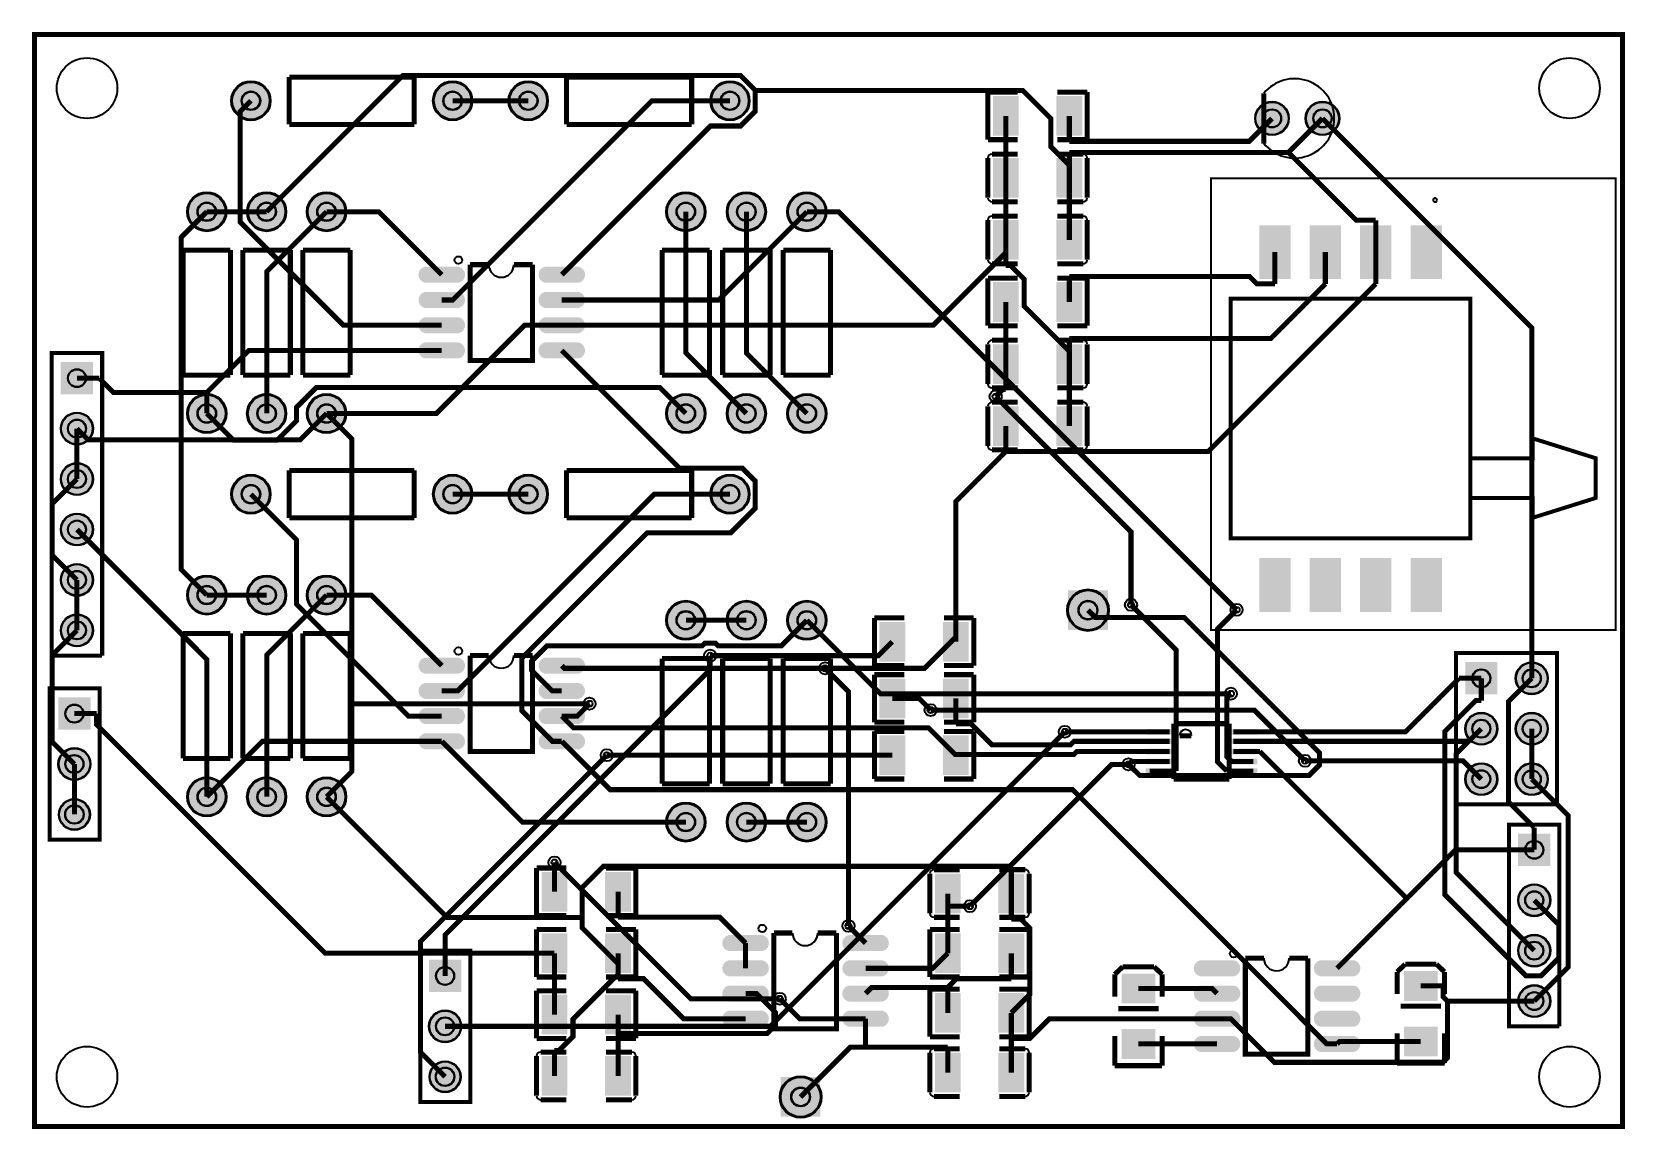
# Model space of a CAD drawing. Extents: x 271 to 3430, y 546 to 2722.
import ezdxf

# ---------------------------------------------------------------- set-up
doc = ezdxf.new("R2010")
doc.units = 9
for name, color, linetype, true_color in [('BoardOutLine', 7, 'Continuous', 0xff00ff), ('BottomLayer', 7, 'Continuous', 0x0000ff), ('Document', 7, 'Continuous', 0xffffff), ('Hole', 7, 'Continuous', 0x222222), ('Multi-Layer', 7, 'Continuous', 0xc0c0c0), ('TopLayer', 7, 'Continuous', 0xff0000), ('TopPasteMaskLayer', 7, 'Continuous', 0x808080), ('TopSilkLayer', 7, 'Continuous', 0xffcc00), ('TopSolderMaskLayer', 7, 'Continuous', 0x800080)]:
    doc.layers.add(name, color=color, linetype=linetype, true_color=true_color)

msp = doc.modelspace()

# ---------------------------------------------------------------- hatches: boundary and pattern name
at = {"layer": 'Multi-Layer'}
for points in [[(668, 2585, 1), (742, 2585, 1)], [(1068, 2585, 1), (1142, 2585, 1)], [(1218, 2585, 1), (1292, 2585, 1)], [(1618, 2585, 1), (1692, 2585, 1)], [(2697.5, 2550, 1), (2762.5, 2550, 1)], [(2797.5, 2550, 1), (2862.5, 2550, 1)], [(580.5, 2365, 1), (654.5, 2365, 1)], [(699.2, 2365, 1), (773.2, 2365, 1)], [(818, 2365, 1), (892, 2365, 1)], [(1530.5, 2365, 1), (1604.5, 2365, 1)], [(1650.5, 2365, 1), (1724.5, 2365, 1)], [(1770.5, 2365, 1), (1844.5, 2365, 1)], [(391, 2066), (391, 2004), (329, 2004), (329, 2066)], [(580.5, 1965, 1), (654.5, 1965, 1)], [(699.2, 1965, 1), (773.2, 1965, 1)], [(818, 1965, 1), (892, 1965, 1)], [(1530.5, 1965, 1), (1604.5, 1965, 1)], [(1650.5, 1965, 1), (1724.5, 1965, 1)], [(1770.5, 1965, 1), (1844.5, 1965, 1)], [(329, 1935, 1), (391, 1935, 1)], [(329, 1835, 1), (391, 1835, 1)], [(668, 1805, 1), (742, 1805, 1)], [(1068, 1805, 1), (1142, 1805, 1)], [(1218, 1805, 1), (1292, 1805, 1)], [(1618, 1805, 1), (1692, 1805, 1)], [(329, 1735, 1), (391, 1735, 1)], [(329, 1635, 1), (391, 1635, 1)], [(580.5, 1605, 1), (654.5, 1605, 1)], [(699.2, 1605, 1), (773.2, 1605, 1)], [(818, 1605, 1), (892, 1605, 1)], [(2325.6, 1575, 1), (2404.4, 1575, 1)], [(1530.5, 1555, 1), (1604.5, 1555, 1)], [(1650.5, 1555, 1), (1724.5, 1555, 1)], [(1770.5, 1555, 1), (1844.5, 1555, 1)], [(329, 1535, 1), (391, 1535, 1)], [(3176, 1471), (3176, 1409), (3114, 1409), (3114, 1471)], [(3214, 1440, 1), (3276, 1440, 1)], [(386, 1339), (324, 1339), (324, 1401), (386, 1401)], [(3114, 1340, 1), (3176, 1340, 1)], [(3214, 1340, 1), (3276, 1340, 1)], [(324, 1270, 1), (386, 1270, 1)], [(3114, 1240, 1), (3176, 1240, 1)], [(3214, 1240, 1), (3276, 1240, 1)], [(580.5, 1205, 1), (654.5, 1205, 1)], [(699.2, 1205, 1), (773.2, 1205, 1)], [(818, 1205, 1), (892, 1205, 1)], [(325, 1170, 1), (385, 1170, 1)], [(1530.5, 1155, 1), (1604.5, 1155, 1)], [(1650.5, 1155, 1), (1724.5, 1155, 1)], [(1770.5, 1155, 1), (1844.5, 1155, 1)], [(3281, 1131), (3281, 1069), (3219, 1069), (3219, 1131)], [(3219, 1000, 1), (3281, 1000, 1)], [(3219, 900, 1), (3281, 900, 1)], [(1121, 819), (1059, 819), (1059, 881), (1121, 881)], [(3219, 800, 1), (3281, 800, 1)], [(1059, 750, 1), (1121, 750, 1)], [(1060, 650, 1), (1120, 650, 1)], [(1755.6, 610, 1), (1834.4, 610, 1)]]:
    msp.add_hatch(color=256, dxfattribs=at).paths.add_polyline_path(points)
at = {"layer": 'TopLayer'}
for points in [[(2178.4, 2592.4), (2225.6, 2592.4), (2225.6, 2517.6), (2178.4, 2517.6)], [(2304.4, 2592.4), (2351.6, 2592.4), (2351.6, 2517.6), (2304.4, 2517.6)], [(2178.4, 2469.4), (2225.6, 2469.4), (2225.6, 2394.6), (2178.4, 2394.6)], [(2304.4, 2469.4), (2351.6, 2469.4), (2351.6, 2394.6), (2304.4, 2394.6)], [(2178.4, 2346.4), (2225.6, 2346.4), (2225.6, 2271.6), (2178.4, 2271.6)], [(2304.4, 2346.4), (2351.6, 2346.4), (2351.6, 2271.6), (2304.4, 2271.6)], [(2765.6, 2334.9), (2765.6, 2234.9), (2705.8, 2234.9), (2705.8, 2334.9)], [(2865.6, 2334.9), (2865.6, 2234.9), (2805.8, 2234.9), (2805.8, 2334.9)], [(2965.6, 2334.9), (2965.6, 2234.9), (2905.8, 2234.9), (2905.8, 2334.9)], [(3065.6, 2334.9), (3065.6, 2234.9), (3005.8, 2234.9), (3005.8, 2334.9)], [(1054, 2226.2, -0.785398), (1054, 2253.8), (1113, 2253.8, -0.785398), (1113, 2226.2)], [(1292, 2226.2, -0.785398), (1292, 2253.8), (1351, 2253.8, -0.785398), (1351, 2226.2)], [(2178.4, 2223.4), (2225.6, 2223.4), (2225.6, 2148.6), (2178.4, 2148.6)], [(2304.4, 2223.4), (2351.6, 2223.4), (2351.6, 2148.6), (2304.4, 2148.6)], [(1054, 2176.2, -0.785398), (1054, 2203.8), (1113, 2203.8, -0.785398), (1113, 2176.2)], [(1292, 2176.2, -0.785398), (1292, 2203.8), (1351, 2203.8, -0.785398), (1351, 2176.2)], [(1054, 2126.2, -0.785398), (1054, 2153.8), (1113, 2153.8, -0.785398), (1113, 2126.2)], [(1292, 2126.2, -0.785398), (1292, 2153.8), (1351, 2153.8, -0.785398), (1351, 2126.2)], [(1054, 2076.2, -0.785398), (1054, 2103.8), (1113, 2103.8, -0.785398), (1113, 2076.2)], [(1292, 2076.2, -0.785398), (1292, 2103.8), (1351, 2103.8, -0.785398), (1351, 2076.2)], [(2225.6, 2025.6), (2178.4, 2025.6), (2178.4, 2100.4), (2225.6, 2100.4)], [(2351.6, 2025.6), (2304.4, 2025.6), (2304.4, 2100.4), (2351.6, 2100.4)], [(2225.6, 1902.6), (2178.4, 1902.6), (2178.4, 1977.4), (2225.6, 1977.4)], [(2351.6, 1902.6), (2304.4, 1902.6), (2304.4, 1977.4), (2351.6, 1977.4)], [(2765.6, 1675.1), (2765.6, 1575.1), (2705.8, 1575.1), (2705.8, 1675.1)], [(2865.6, 1675.1), (2865.6, 1575.1), (2805.8, 1575.1), (2805.8, 1675.1)], [(2965.6, 1675.1), (2965.6, 1575.1), (2905.8, 1575.1), (2905.8, 1675.1)], [(3065.6, 1675.1), (3065.6, 1575.1), (3005.8, 1575.1), (3005.8, 1675.1)], [(1953.4, 1549.9), (2000.6, 1549.9), (2000.6, 1475.1), (1953.4, 1475.1)], [(2079.4, 1549.9), (2126.6, 1549.9), (2126.6, 1475.1), (2079.4, 1475.1)], [(1054, 1451.2, -0.785398), (1054, 1478.8), (1113, 1478.8, -0.785398), (1113, 1451.2)], [(1292, 1451.2, -0.785398), (1292, 1478.8), (1351, 1478.8, -0.785398), (1351, 1451.2)], [(1054, 1401.2, -0.785398), (1054, 1428.8), (1113, 1428.8, -0.785398), (1113, 1401.2)], [(1292, 1401.2, -0.785398), (1292, 1428.8), (1351, 1428.8, -0.785398), (1351, 1401.2)], [(1953.4, 1437.4), (2000.6, 1437.4), (2000.6, 1362.6), (1953.4, 1362.6)], [(2079.4, 1437.4), (2126.6, 1437.4), (2126.6, 1362.6), (2079.4, 1362.6)], [(1054, 1351.2, -0.785398), (1054, 1378.8), (1113, 1378.8, -0.785398), (1113, 1351.2)], [(1292, 1351.2, -0.785398), (1292, 1378.8), (1351, 1378.8, -0.785398), (1351, 1351.2)], [(1054, 1301.2, -0.785398), (1054, 1328.8), (1113, 1328.8, -0.785398), (1113, 1301.2)], [(1292, 1301.2, -0.785398), (1292, 1328.8), (1351, 1328.8, -0.785398), (1351, 1301.2)], [(2526.7, 1339), (2526.7, 1329), (2487.3, 1329), (2487.3, 1339)], [(2653.3, 1329), (2653.3, 1339), (2692.7, 1339), (2692.7, 1329)], [(2000.6, 1250.1), (1953.4, 1250.1), (1953.4, 1324.9), (2000.6, 1324.9)], [(2126.6, 1250.1), (2079.4, 1250.1), (2079.4, 1324.9), (2126.6, 1324.9)], [(2526.7, 1320), (2526.7, 1310), (2487.3, 1310), (2487.3, 1320)], [(2526.7, 1300), (2526.7, 1290), (2487.3, 1290), (2487.3, 1300)], [(2653.3, 1310), (2653.3, 1320), (2692.7, 1320), (2692.7, 1310)], [(2653.3, 1290), (2653.3, 1300), (2692.7, 1300), (2692.7, 1290)], [(2526.7, 1280), (2526.7, 1270), (2487.3, 1270), (2487.3, 1280)], [(2653.3, 1270), (2653.3, 1280), (2692.7, 1280), (2692.7, 1270)], [(2526.7, 1261), (2526.7, 1251), (2487.3, 1251), (2487.3, 1261)], [(2653.3, 1251), (2653.3, 1261), (2692.7, 1261), (2692.7, 1251)], [(1330.6, 979.3), (1283.4, 979.3), (1283.4, 1054.1), (1330.6, 1054.1)], [(1456.6, 979.3), (1409.4, 979.3), (1409.4, 1054.1), (1456.6, 1054.1)], [(2110.6, 975.9), (2063.4, 975.9), (2063.4, 1050.7), (2110.6, 1050.7)], [(2236.6, 975.9), (2189.4, 975.9), (2189.4, 1050.7), (2236.6, 1050.7)], [(1330.6, 857.6), (1283.4, 857.6), (1283.4, 932.4), (1330.6, 932.4)], [(1456.6, 857.6), (1409.4, 857.6), (1409.4, 932.4), (1456.6, 932.4)], [(1656.5, 901.2, -0.785398), (1656.5, 928.8), (1715.5, 928.8, -0.785398), (1715.5, 901.2)], [(1894.5, 901.2, -0.785398), (1894.5, 928.8), (1953.5, 928.8, -0.785398), (1953.5, 901.2)], [(2063.4, 932.4), (2110.6, 932.4), (2110.6, 857.6), (2063.4, 857.6)], [(2189.4, 932.4), (2236.6, 932.4), (2236.6, 857.6), (2189.4, 857.6)], [(1656.5, 851.2, -0.785398), (1656.5, 878.8), (1715.5, 878.8, -0.785398), (1715.5, 851.2)], [(1894.5, 851.2, -0.785398), (1894.5, 878.8), (1953.5, 878.8, -0.785398), (1953.5, 851.2)], [(2591.5, 851.2, -0.785398), (2591.5, 878.8), (2650.5, 878.8, -0.785398), (2650.5, 851.2)], [(2829.5, 851.2, -0.785398), (2829.5, 878.8), (2888.5, 878.8, -0.785398), (2888.5, 851.2)], [(3056.5, 802.4), (2993.5, 802.4), (2993.5, 857.6), (3056.5, 857.6)], [(1656.5, 801.2, -0.785398), (1656.5, 828.8), (1715.5, 828.8, -0.785398), (1715.5, 801.2)], [(1894.5, 801.2, -0.785398), (1894.5, 828.8), (1953.5, 828.8, -0.785398), (1953.5, 801.2)], [(2496.5, 797.4), (2433.5, 797.4), (2433.5, 852.6), (2496.5, 852.6)], [(2591.5, 801.2, -0.785398), (2591.5, 828.8), (2650.5, 828.8, -0.785398), (2650.5, 801.2)], [(2829.5, 801.2, -0.785398), (2829.5, 828.8), (2888.5, 828.8, -0.785398), (2888.5, 801.2)], [(1283.4, 810.7), (1330.6, 810.7), (1330.6, 735.9), (1283.4, 735.9)], [(1409.4, 810.7), (1456.6, 810.7), (1456.6, 735.9), (1409.4, 735.9)], [(2110.6, 739.3), (2063.4, 739.3), (2063.4, 814.1), (2110.6, 814.1)], [(2236.6, 739.3), (2189.4, 739.3), (2189.4, 814.1), (2236.6, 814.1)], [(1656.5, 751.2, -0.785398), (1656.5, 778.8), (1715.5, 778.8, -0.785398), (1715.5, 751.2)], [(1894.5, 751.2, -0.785398), (1894.5, 778.8), (1953.5, 778.8, -0.785398), (1953.5, 751.2)], [(2591.5, 751.2, -0.785398), (2591.5, 778.8), (2650.5, 778.8, -0.785398), (2650.5, 751.2)], [(2829.5, 751.2, -0.785398), (2829.5, 778.8), (2888.5, 778.8, -0.785398), (2888.5, 751.2)], [(2496.5, 687.4), (2433.5, 687.4), (2433.5, 742.6), (2496.5, 742.6)], [(2591.5, 701.2, -0.785398), (2591.5, 728.8), (2650.5, 728.8, -0.785398), (2650.5, 701.2)], [(2829.5, 701.2, -0.785398), (2829.5, 728.8), (2888.5, 728.8, -0.785398), (2888.5, 701.2)], [(3056.5, 692.4), (2993.5, 692.4), (2993.5, 747.6), (3056.5, 747.6)], [(2110.6, 620.9), (2063.4, 620.9), (2063.4, 695.7), (2110.6, 695.7)], [(2236.6, 620.9), (2189.4, 620.9), (2189.4, 695.7), (2236.6, 695.7)], [(1283.4, 689.1), (1330.6, 689.1), (1330.6, 614.3), (1283.4, 614.3)], [(1409.4, 689.1), (1456.6, 689.1), (1456.6, 614.3), (1409.4, 614.3)]]:
    msp.add_hatch(color=256, dxfattribs=at).paths.add_polyline_path(points)
at = {"layer": 'TopPasteMaskLayer'}
for points in [[(668, 2585, 1), (742, 2585, 1)], [(1068, 2585, 1), (1142, 2585, 1)], [(1218, 2585, 1), (1292, 2585, 1)], [(1618, 2585, 1), (1692, 2585, 1)], [(2178.4, 2592.4), (2225.6, 2592.4), (2225.6, 2517.6), (2178.4, 2517.6)], [(2304.4, 2592.4), (2351.6, 2592.4), (2351.6, 2517.6), (2304.4, 2517.6)], [(2697.5, 2550, 1), (2762.5, 2550, 1)], [(2797.5, 2550, 1), (2862.5, 2550, 1)], [(2178.4, 2469.4), (2225.6, 2469.4), (2225.6, 2394.6), (2178.4, 2394.6)], [(2304.4, 2469.4), (2351.6, 2469.4), (2351.6, 2394.6), (2304.4, 2394.6)], [(580.5, 2365, 1), (654.5, 2365, 1)], [(699.2, 2365, 1), (773.2, 2365, 1)], [(818, 2365, 1), (892, 2365, 1)], [(1530.5, 2365, 1), (1604.5, 2365, 1)], [(1650.5, 2365, 1), (1724.5, 2365, 1)], [(1770.5, 2365, 1), (1844.5, 2365, 1)], [(2178.4, 2346.4), (2225.6, 2346.4), (2225.6, 2271.6), (2178.4, 2271.6)], [(2304.4, 2346.4), (2351.6, 2346.4), (2351.6, 2271.6), (2304.4, 2271.6)], [(2765.6, 2334.9), (2765.6, 2234.9), (2705.8, 2234.9), (2705.8, 2334.9)], [(2865.6, 2334.9), (2865.6, 2234.9), (2805.8, 2234.9), (2805.8, 2334.9)], [(2965.6, 2334.9), (2965.6, 2234.9), (2905.8, 2234.9), (2905.8, 2334.9)], [(3065.6, 2334.9), (3065.6, 2234.9), (3005.8, 2234.9), (3005.8, 2334.9)], [(1054, 2226.2, -0.785398), (1054, 2253.8), (1113, 2253.8, -0.785398), (1113, 2226.2)], [(1292, 2226.2, -0.785398), (1292, 2253.8), (1351, 2253.8, -0.785398), (1351, 2226.2)], [(2178.4, 2223.4), (2225.6, 2223.4), (2225.6, 2148.6), (2178.4, 2148.6)], [(2304.4, 2223.4), (2351.6, 2223.4), (2351.6, 2148.6), (2304.4, 2148.6)], [(1054, 2176.2, -0.785398), (1054, 2203.8), (1113, 2203.8, -0.785398), (1113, 2176.2)], [(1292, 2176.2, -0.785398), (1292, 2203.8), (1351, 2203.8, -0.785398), (1351, 2176.2)], [(1054, 2126.2, -0.785398), (1054, 2153.8), (1113, 2153.8, -0.785398), (1113, 2126.2)], [(1292, 2126.2, -0.785398), (1292, 2153.8), (1351, 2153.8, -0.785398), (1351, 2126.2)], [(1054, 2076.2, -0.785398), (1054, 2103.8), (1113, 2103.8, -0.785398), (1113, 2076.2)], [(1292, 2076.2, -0.785398), (1292, 2103.8), (1351, 2103.8, -0.785398), (1351, 2076.2)], [(2225.6, 2025.6), (2178.4, 2025.6), (2178.4, 2100.4), (2225.6, 2100.4)], [(2351.6, 2025.6), (2304.4, 2025.6), (2304.4, 2100.4), (2351.6, 2100.4)], [(391, 2066), (391, 2004), (329, 2004), (329, 2066)], [(580.5, 1965, 1), (654.5, 1965, 1)], [(699.2, 1965, 1), (773.2, 1965, 1)], [(818, 1965, 1), (892, 1965, 1)], [(1530.5, 1965, 1), (1604.5, 1965, 1)], [(1650.5, 1965, 1), (1724.5, 1965, 1)], [(1770.5, 1965, 1), (1844.5, 1965, 1)], [(329, 1935, 1), (391, 1935, 1)], [(2225.6, 1902.6), (2178.4, 1902.6), (2178.4, 1977.4), (2225.6, 1977.4)], [(2351.6, 1902.6), (2304.4, 1902.6), (2304.4, 1977.4), (2351.6, 1977.4)], [(329, 1835, 1), (391, 1835, 1)], [(668, 1805, 1), (742, 1805, 1)], [(1068, 1805, 1), (1142, 1805, 1)], [(1218, 1805, 1), (1292, 1805, 1)], [(1618, 1805, 1), (1692, 1805, 1)], [(329, 1735, 1), (391, 1735, 1)], [(2765.6, 1675.1), (2765.6, 1575.1), (2705.8, 1575.1), (2705.8, 1675.1)], [(2865.6, 1675.1), (2865.6, 1575.1), (2805.8, 1575.1), (2805.8, 1675.1)], [(2965.6, 1675.1), (2965.6, 1575.1), (2905.8, 1575.1), (2905.8, 1675.1)], [(3065.6, 1675.1), (3065.6, 1575.1), (3005.8, 1575.1), (3005.8, 1675.1)], [(329, 1635, 1), (391, 1635, 1)], [(580.5, 1605, 1), (654.5, 1605, 1)], [(699.2, 1605, 1), (773.2, 1605, 1)], [(818, 1605, 1), (892, 1605, 1)], [(2325.6, 1575, 1), (2404.4, 1575, 1)], [(1530.5, 1555, 1), (1604.5, 1555, 1)], [(1650.5, 1555, 1), (1724.5, 1555, 1)], [(1770.5, 1555, 1), (1844.5, 1555, 1)], [(329, 1535, 1), (391, 1535, 1)], [(1953.4, 1549.9), (2000.6, 1549.9), (2000.6, 1475.1), (1953.4, 1475.1)], [(2079.4, 1549.9), (2126.6, 1549.9), (2126.6, 1475.1), (2079.4, 1475.1)], [(1054, 1451.2, -0.785398), (1054, 1478.8), (1113, 1478.8, -0.785398), (1113, 1451.2)], [(1292, 1451.2, -0.785398), (1292, 1478.8), (1351, 1478.8, -0.785398), (1351, 1451.2)], [(3176, 1471), (3176, 1409), (3114, 1409), (3114, 1471)], [(3214, 1440, 1), (3276, 1440, 1)], [(1054, 1401.2, -0.785398), (1054, 1428.8), (1113, 1428.8, -0.785398), (1113, 1401.2)], [(1292, 1401.2, -0.785398), (1292, 1428.8), (1351, 1428.8, -0.785398), (1351, 1401.2)], [(1953.4, 1437.4), (2000.6, 1437.4), (2000.6, 1362.6), (1953.4, 1362.6)], [(2079.4, 1437.4), (2126.6, 1437.4), (2126.6, 1362.6), (2079.4, 1362.6)], [(386, 1339), (324, 1339), (324, 1401), (386, 1401)], [(1054, 1351.2, -0.785398), (1054, 1378.8), (1113, 1378.8, -0.785398), (1113, 1351.2)], [(1292, 1351.2, -0.785398), (1292, 1378.8), (1351, 1378.8, -0.785398), (1351, 1351.2)], [(3114, 1340, 1), (3176, 1340, 1)], [(3214, 1340, 1), (3276, 1340, 1)], [(1054, 1301.2, -0.785398), (1054, 1328.8), (1113, 1328.8, -0.785398), (1113, 1301.2)], [(1292, 1301.2, -0.785398), (1292, 1328.8), (1351, 1328.8, -0.785398), (1351, 1301.2)], [(2526.7, 1339), (2526.7, 1329), (2487.3, 1329), (2487.3, 1339)], [(2653.3, 1329), (2653.3, 1339), (2692.7, 1339), (2692.7, 1329)], [(324, 1270, 1), (386, 1270, 1)], [(2000.6, 1250.1), (1953.4, 1250.1), (1953.4, 1324.9), (2000.6, 1324.9)], [(2126.6, 1250.1), (2079.4, 1250.1), (2079.4, 1324.9), (2126.6, 1324.9)], [(2526.7, 1320), (2526.7, 1310), (2487.3, 1310), (2487.3, 1320)], [(2526.7, 1300), (2526.7, 1290), (2487.3, 1290), (2487.3, 1300)], [(2653.3, 1310), (2653.3, 1320), (2692.7, 1320), (2692.7, 1310)], [(2653.3, 1290), (2653.3, 1300), (2692.7, 1300), (2692.7, 1290)], [(2526.7, 1280), (2526.7, 1270), (2487.3, 1270), (2487.3, 1280)], [(2653.3, 1270), (2653.3, 1280), (2692.7, 1280), (2692.7, 1270)], [(3114, 1240, 1), (3176, 1240, 1)], [(3214, 1240, 1), (3276, 1240, 1)], [(580.5, 1205, 1), (654.5, 1205, 1)], [(699.2, 1205, 1), (773.2, 1205, 1)], [(818, 1205, 1), (892, 1205, 1)], [(2526.7, 1261), (2526.7, 1251), (2487.3, 1251), (2487.3, 1261)], [(2653.3, 1251), (2653.3, 1261), (2692.7, 1261), (2692.7, 1251)], [(325, 1170, 1), (385, 1170, 1)], [(1530.5, 1155, 1), (1604.5, 1155, 1)], [(1650.5, 1155, 1), (1724.5, 1155, 1)], [(1770.5, 1155, 1), (1844.5, 1155, 1)], [(3281, 1131), (3281, 1069), (3219, 1069), (3219, 1131)], [(1330.6, 979.3), (1283.4, 979.3), (1283.4, 1054.1), (1330.6, 1054.1)], [(1456.6, 979.3), (1409.4, 979.3), (1409.4, 1054.1), (1456.6, 1054.1)], [(2110.6, 975.9), (2063.4, 975.9), (2063.4, 1050.7), (2110.6, 1050.7)], [(2236.6, 975.9), (2189.4, 975.9), (2189.4, 1050.7), (2236.6, 1050.7)], [(3219, 1000, 1), (3281, 1000, 1)], [(1330.6, 857.6), (1283.4, 857.6), (1283.4, 932.4), (1330.6, 932.4)], [(1456.6, 857.6), (1409.4, 857.6), (1409.4, 932.4), (1456.6, 932.4)], [(1656.5, 901.2, -0.785398), (1656.5, 928.8), (1715.5, 928.8, -0.785398), (1715.5, 901.2)], [(1894.5, 901.2, -0.785398), (1894.5, 928.8), (1953.5, 928.8, -0.785398), (1953.5, 901.2)], [(2063.4, 932.4), (2110.6, 932.4), (2110.6, 857.6), (2063.4, 857.6)], [(2189.4, 932.4), (2236.6, 932.4), (2236.6, 857.6), (2189.4, 857.6)], [(3219, 900, 1), (3281, 900, 1)], [(1121, 819), (1059, 819), (1059, 881), (1121, 881)], [(1656.5, 851.2, -0.785398), (1656.5, 878.8), (1715.5, 878.8, -0.785398), (1715.5, 851.2)], [(1894.5, 851.2, -0.785398), (1894.5, 878.8), (1953.5, 878.8, -0.785398), (1953.5, 851.2)], [(2591.5, 851.2, -0.785398), (2591.5, 878.8), (2650.5, 878.8, -0.785398), (2650.5, 851.2)], [(2829.5, 851.2, -0.785398), (2829.5, 878.8), (2888.5, 878.8, -0.785398), (2888.5, 851.2)], [(3056.5, 802.4), (2993.5, 802.4), (2993.5, 857.6), (3056.5, 857.6)], [(1656.5, 801.2, -0.785398), (1656.5, 828.8), (1715.5, 828.8, -0.785398), (1715.5, 801.2)], [(1894.5, 801.2, -0.785398), (1894.5, 828.8), (1953.5, 828.8, -0.785398), (1953.5, 801.2)], [(2496.5, 797.4), (2433.5, 797.4), (2433.5, 852.6), (2496.5, 852.6)], [(2591.5, 801.2, -0.785398), (2591.5, 828.8), (2650.5, 828.8, -0.785398), (2650.5, 801.2)], [(2829.5, 801.2, -0.785398), (2829.5, 828.8), (2888.5, 828.8, -0.785398), (2888.5, 801.2)], [(3219, 800, 1), (3281, 800, 1)], [(1283.4, 810.7), (1330.6, 810.7), (1330.6, 735.9), (1283.4, 735.9)], [(1409.4, 810.7), (1456.6, 810.7), (1456.6, 735.9), (1409.4, 735.9)], [(2110.6, 739.3), (2063.4, 739.3), (2063.4, 814.1), (2110.6, 814.1)], [(2236.6, 739.3), (2189.4, 739.3), (2189.4, 814.1), (2236.6, 814.1)], [(1059, 750, 1), (1121, 750, 1)], [(1656.5, 751.2, -0.785398), (1656.5, 778.8), (1715.5, 778.8, -0.785398), (1715.5, 751.2)], [(1894.5, 751.2, -0.785398), (1894.5, 778.8), (1953.5, 778.8, -0.785398), (1953.5, 751.2)], [(2591.5, 751.2, -0.785398), (2591.5, 778.8), (2650.5, 778.8, -0.785398), (2650.5, 751.2)], [(2829.5, 751.2, -0.785398), (2829.5, 778.8), (2888.5, 778.8, -0.785398), (2888.5, 751.2)], [(2496.5, 687.4), (2433.5, 687.4), (2433.5, 742.6), (2496.5, 742.6)], [(2591.5, 701.2, -0.785398), (2591.5, 728.8), (2650.5, 728.8, -0.785398), (2650.5, 701.2)], [(2829.5, 701.2, -0.785398), (2829.5, 728.8), (2888.5, 728.8, -0.785398), (2888.5, 701.2)], [(3056.5, 692.4), (2993.5, 692.4), (2993.5, 747.6), (3056.5, 747.6)], [(2110.6, 620.9), (2063.4, 620.9), (2063.4, 695.7), (2110.6, 695.7)], [(2236.6, 620.9), (2189.4, 620.9), (2189.4, 695.7), (2236.6, 695.7)], [(1060, 650, 1), (1120, 650, 1)], [(1283.4, 689.1), (1330.6, 689.1), (1330.6, 614.3), (1283.4, 614.3)], [(1409.4, 689.1), (1456.6, 689.1), (1456.6, 614.3), (1409.4, 614.3)], [(1755.6, 610, 1), (1834.4, 610, 1)]]:
    msp.add_hatch(color=256, dxfattribs=at).paths.add_polyline_path(points)
at = {"layer": 'TopSilkLayer'}
for points in [[(2325.6, 1614.4), (2404.4, 1614.4), (2404.4, 1535.6), (2325.6, 1535.6)], [(1755.6, 649.4), (1834.4, 649.4), (1834.4, 570.6), (1755.6, 570.6)]]:
    msp.add_hatch(color=256, dxfattribs=at).paths.add_polyline_path(points)
at = {"layer": 'TopSolderMaskLayer'}
for points in [[(666, 2585, 1), (744, 2585, 1)], [(1066, 2585, 1), (1144, 2585, 1)], [(1216, 2585, 1), (1294, 2585, 1)], [(1616, 2585, 1), (1694, 2585, 1)], [(2176.4, 2594.4), (2227.6, 2594.4), (2227.6, 2515.6), (2176.4, 2515.6)], [(2302.4, 2594.4), (2353.6, 2594.4), (2353.6, 2515.6), (2302.4, 2515.6)], [(2696.5, 2550, 1), (2763.5, 2550, 1)], [(2796.5, 2550, 1), (2863.5, 2550, 1)], [(2176.4, 2471.4), (2227.6, 2471.4), (2227.6, 2392.6), (2176.4, 2392.6)], [(2302.4, 2471.4), (2353.6, 2471.4), (2353.6, 2392.6), (2302.4, 2392.6)], [(578.5, 2365, 1), (656.5, 2365, 1)], [(697.2, 2365, 1), (775.2, 2365, 1)], [(816, 2365, 1), (894, 2365, 1)], [(1528.5, 2365, 1), (1606.5, 2365, 1)], [(1648.5, 2365, 1), (1726.5, 2365, 1)], [(1768.5, 2365, 1), (1846.5, 2365, 1)], [(2176.4, 2348.4), (2227.6, 2348.4), (2227.6, 2269.6), (2176.4, 2269.6)], [(2302.4, 2348.4), (2353.6, 2348.4), (2353.6, 2269.6), (2302.4, 2269.6)], [(2766.8, 2338.3), (2766.8, 2231.6), (2704.6, 2231.6), (2704.6, 2338.3)], [(2866.8, 2338.3), (2866.8, 2231.6), (2804.6, 2231.6), (2804.6, 2338.3)], [(2966.8, 2338.3), (2966.8, 2231.6), (2904.6, 2231.6), (2904.6, 2338.3)], [(3066.8, 2338.3), (3066.8, 2231.6), (3004.6, 2231.6), (3004.6, 2338.3)], [(1049.7, 2224.2, -0.785398), (1049.7, 2255.8), (1117.3, 2255.8, -0.785398), (1117.3, 2224.2)], [(1287.7, 2224.2, -0.785398), (1287.7, 2255.8), (1355.3, 2255.8, -0.785398), (1355.3, 2224.2)], [(2176.4, 2225.4), (2227.6, 2225.4), (2227.6, 2146.6), (2176.4, 2146.6)], [(2302.4, 2225.4), (2353.6, 2225.4), (2353.6, 2146.6), (2302.4, 2146.6)], [(1049.7, 2174.2, -0.785398), (1049.7, 2205.8), (1117.3, 2205.8, -0.785398), (1117.3, 2174.2)], [(1287.7, 2174.2, -0.785398), (1287.7, 2205.8), (1355.3, 2205.8, -0.785398), (1355.3, 2174.2)], [(1049.7, 2124.2, -0.785398), (1049.7, 2155.8), (1117.3, 2155.8, -0.785398), (1117.3, 2124.2)], [(1287.7, 2124.2, -0.785398), (1287.7, 2155.8), (1355.3, 2155.8, -0.785398), (1355.3, 2124.2)], [(1049.7, 2074.2, -0.785398), (1049.7, 2105.8), (1117.3, 2105.8, -0.785398), (1117.3, 2074.2)], [(1287.7, 2074.2, -0.785398), (1287.7, 2105.8), (1355.3, 2105.8, -0.785398), (1355.3, 2074.2)], [(2227.6, 2023.6), (2176.4, 2023.6), (2176.4, 2102.4), (2227.6, 2102.4)], [(2353.6, 2023.6), (2302.4, 2023.6), (2302.4, 2102.4), (2353.6, 2102.4)], [(392, 2067), (392, 2003), (328, 2003), (328, 2067)], [(578.5, 1965, 1), (656.5, 1965, 1)], [(697.2, 1965, 1), (775.2, 1965, 1)], [(816, 1965, 1), (894, 1965, 1)], [(1528.5, 1965, 1), (1606.5, 1965, 1)], [(1648.5, 1965, 1), (1726.5, 1965, 1)], [(1768.5, 1965, 1), (1846.5, 1965, 1)], [(328, 1935, 1), (392, 1935, 1)], [(2227.6, 1900.6), (2176.4, 1900.6), (2176.4, 1979.4), (2227.6, 1979.4)], [(2353.6, 1900.6), (2302.4, 1900.6), (2302.4, 1979.4), (2353.6, 1979.4)], [(328, 1835, 1), (392, 1835, 1)], [(666, 1805, 1), (744, 1805, 1)], [(1066, 1805, 1), (1144, 1805, 1)], [(1216, 1805, 1), (1294, 1805, 1)], [(1616, 1805, 1), (1694, 1805, 1)], [(328, 1735, 1), (392, 1735, 1)], [(2766.8, 1678.4), (2766.8, 1571.7), (2704.6, 1571.7), (2704.6, 1678.4)], [(2866.8, 1678.4), (2866.8, 1571.7), (2804.6, 1571.7), (2804.6, 1678.4)], [(2966.8, 1678.4), (2966.8, 1571.7), (2904.6, 1571.7), (2904.6, 1678.4)], [(3066.8, 1678.4), (3066.8, 1571.7), (3004.6, 1571.7), (3004.6, 1678.4)], [(328, 1635, 1), (392, 1635, 1)], [(578.5, 1605, 1), (656.5, 1605, 1)], [(697.2, 1605, 1), (775.2, 1605, 1)], [(816, 1605, 1), (894, 1605, 1)], [(2323.6, 1575, 1), (2406.4, 1575, 1)], [(1528.5, 1555, 1), (1606.5, 1555, 1)], [(1648.5, 1555, 1), (1726.5, 1555, 1)], [(1768.5, 1555, 1), (1846.5, 1555, 1)], [(328, 1535, 1), (392, 1535, 1)], [(1951.4, 1551.9), (2002.6, 1551.9), (2002.6, 1473.1), (1951.4, 1473.1)], [(2077.4, 1551.9), (2128.6, 1551.9), (2128.6, 1473.1), (2077.4, 1473.1)], [(1049.7, 1449.2, -0.785398), (1049.7, 1480.8), (1117.3, 1480.8, -0.785398), (1117.3, 1449.2)], [(1287.7, 1449.2, -0.785398), (1287.7, 1480.8), (1355.3, 1480.8, -0.785398), (1355.3, 1449.2)], [(3177, 1472), (3177, 1408), (3113, 1408), (3113, 1472)], [(3213, 1440, 1), (3277, 1440, 1)], [(1049.7, 1399.2, -0.785398), (1049.7, 1430.8), (1117.3, 1430.8, -0.785398), (1117.3, 1399.2)], [(1287.7, 1399.2, -0.785398), (1287.7, 1430.8), (1355.3, 1430.8, -0.785398), (1355.3, 1399.2)], [(1951.4, 1439.4), (2002.6, 1439.4), (2002.6, 1360.6), (1951.4, 1360.6)], [(2077.4, 1439.4), (2128.6, 1439.4), (2128.6, 1360.6), (2077.4, 1360.6)], [(387, 1338), (323, 1338), (323, 1402), (387, 1402)], [(1049.7, 1349.2, -0.785398), (1049.7, 1380.8), (1117.3, 1380.8, -0.785398), (1117.3, 1349.2)], [(1287.7, 1349.2, -0.785398), (1287.7, 1380.8), (1355.3, 1380.8, -0.785398), (1355.3, 1349.2)], [(3113, 1340, 1), (3177, 1340, 1)], [(3213, 1340, 1), (3277, 1340, 1)], [(1049.7, 1299.2, -0.785398), (1049.7, 1330.8), (1117.3, 1330.8, -0.785398), (1117.3, 1299.2)], [(1287.7, 1299.2, -0.785398), (1287.7, 1330.8), (1355.3, 1330.8, -0.785398), (1355.3, 1299.2)], [(2534.6, 1339.5), (2534.6, 1328.5), (2479.4, 1328.5), (2479.4, 1339.5)], [(2645.4, 1328.5), (2645.4, 1339.5), (2700.6, 1339.5), (2700.6, 1328.5)], [(323, 1270, 1), (387, 1270, 1)], [(2002.6, 1248.1), (1951.4, 1248.1), (1951.4, 1326.9), (2002.6, 1326.9)], [(2128.6, 1248.1), (2077.4, 1248.1), (2077.4, 1326.9), (2128.6, 1326.9)], [(2534.6, 1320.5), (2534.6, 1309.5), (2479.4, 1309.5), (2479.4, 1320.5)], [(2534.6, 1300.5), (2534.6, 1289.5), (2479.4, 1289.5), (2479.4, 1300.5)], [(2645.4, 1309.5), (2645.4, 1320.5), (2700.6, 1320.5), (2700.6, 1309.5)], [(2645.4, 1289.5), (2645.4, 1300.5), (2700.6, 1300.5), (2700.6, 1289.5)], [(2534.6, 1280.5), (2534.6, 1269.5), (2479.4, 1269.5), (2479.4, 1280.5)], [(2645.4, 1269.5), (2645.4, 1280.5), (2700.6, 1280.5), (2700.6, 1269.5)], [(3113, 1240, 1), (3177, 1240, 1)], [(3213, 1240, 1), (3277, 1240, 1)], [(578.5, 1205, 1), (656.5, 1205, 1)], [(697.2, 1205, 1), (775.2, 1205, 1)], [(816, 1205, 1), (894, 1205, 1)], [(2534.6, 1261.5), (2534.6, 1250.5), (2479.4, 1250.5), (2479.4, 1261.5)], [(2645.4, 1250.5), (2645.4, 1261.5), (2700.6, 1261.5), (2700.6, 1250.5)], [(324, 1170, 1), (386, 1170, 1)], [(1528.5, 1155, 1), (1606.5, 1155, 1)], [(1648.5, 1155, 1), (1726.5, 1155, 1)], [(1768.5, 1155, 1), (1846.5, 1155, 1)], [(3282, 1132), (3282, 1068), (3218, 1068), (3218, 1132)], [(1332.6, 977.3), (1281.4, 977.3), (1281.4, 1056.1), (1332.6, 1056.1)], [(1458.6, 977.3), (1407.4, 977.3), (1407.4, 1056.1), (1458.6, 1056.1)], [(2112.6, 973.9), (2061.4, 973.9), (2061.4, 1052.7), (2112.6, 1052.7)], [(2238.6, 973.9), (2187.4, 973.9), (2187.4, 1052.7), (2238.6, 1052.7)], [(3218, 1000, 1), (3282, 1000, 1)], [(1332.6, 855.6), (1281.4, 855.6), (1281.4, 934.4), (1332.6, 934.4)], [(1458.6, 855.6), (1407.4, 855.6), (1407.4, 934.4), (1458.6, 934.4)], [(1652.2, 899.2, -0.785398), (1652.2, 930.8), (1719.8, 930.8, -0.785398), (1719.8, 899.2)], [(1890.2, 899.2, -0.785398), (1890.2, 930.8), (1957.8, 930.8, -0.785398), (1957.8, 899.2)], [(2061.4, 934.4), (2112.6, 934.4), (2112.6, 855.6), (2061.4, 855.6)], [(2187.4, 934.4), (2238.6, 934.4), (2238.6, 855.6), (2187.4, 855.6)], [(3218, 900, 1), (3282, 900, 1)], [(1122, 818), (1058, 818), (1058, 882), (1122, 882)], [(1652.2, 849.2, -0.785398), (1652.2, 880.8), (1719.8, 880.8, -0.785398), (1719.8, 849.2)], [(1890.2, 849.2, -0.785398), (1890.2, 880.8), (1957.8, 880.8, -0.785398), (1957.8, 849.2)], [(2498.5, 795.5), (2431.5, 795.5), (2431.5, 854.5), (2498.5, 854.5)], [(2587.2, 849.2, -0.785398), (2587.2, 880.8), (2654.8, 880.8, -0.785398), (2654.8, 849.2)], [(2825.2, 849.2, -0.785398), (2825.2, 880.8), (2892.8, 880.8, -0.785398), (2892.8, 849.2)], [(3058.5, 800.5), (2991.5, 800.5), (2991.5, 859.5), (3058.5, 859.5)], [(1652.2, 799.2, -0.785398), (1652.2, 830.8), (1719.8, 830.8, -0.785398), (1719.8, 799.2)], [(1890.2, 799.2, -0.785398), (1890.2, 830.8), (1957.8, 830.8, -0.785398), (1957.8, 799.2)], [(2587.2, 799.2, -0.785398), (2587.2, 830.8), (2654.8, 830.8, -0.785398), (2654.8, 799.2)], [(2825.2, 799.2, -0.785398), (2825.2, 830.8), (2892.8, 830.8, -0.785398), (2892.8, 799.2)], [(3218, 800, 1), (3282, 800, 1)], [(1281.4, 812.7), (1332.6, 812.7), (1332.6, 733.9), (1281.4, 733.9)], [(1407.4, 812.7), (1458.6, 812.7), (1458.6, 733.9), (1407.4, 733.9)], [(2112.6, 737.3), (2061.4, 737.3), (2061.4, 816.1), (2112.6, 816.1)], [(2238.6, 737.3), (2187.4, 737.3), (2187.4, 816.1), (2238.6, 816.1)], [(1058, 750, 1), (1122, 750, 1)], [(1652.2, 749.2, -0.785398), (1652.2, 780.8), (1719.8, 780.8, -0.785398), (1719.8, 749.2)], [(1890.2, 749.2, -0.785398), (1890.2, 780.8), (1957.8, 780.8, -0.785398), (1957.8, 749.2)], [(2587.2, 749.2, -0.785398), (2587.2, 780.8), (2654.8, 780.8, -0.785398), (2654.8, 749.2)], [(2825.2, 749.2, -0.785398), (2825.2, 780.8), (2892.8, 780.8, -0.785398), (2892.8, 749.2)], [(2498.5, 685.5), (2431.5, 685.5), (2431.5, 744.5), (2498.5, 744.5)], [(2587.2, 699.2, -0.785398), (2587.2, 730.8), (2654.8, 730.8, -0.785398), (2654.8, 699.2)], [(2825.2, 699.2, -0.785398), (2825.2, 730.8), (2892.8, 730.8, -0.785398), (2892.8, 699.2)], [(3058.5, 690.5), (2991.5, 690.5), (2991.5, 749.5), (3058.5, 749.5)], [(2112.6, 618.9), (2061.4, 618.9), (2061.4, 697.7), (2112.6, 697.7)], [(2238.6, 618.9), (2187.4, 618.9), (2187.4, 697.7), (2238.6, 697.7)], [(1059, 650, 1), (1121, 650, 1)], [(1281.4, 691.1), (1332.6, 691.1), (1332.6, 612.3), (1281.4, 612.3)], [(1407.4, 691.1), (1458.6, 691.1), (1458.6, 612.3), (1407.4, 612.3)], [(1753.6, 610, 1), (1836.4, 610, 1)]]:
    msp.add_hatch(color=256, dxfattribs=at).paths.add_polyline_path(points)

# ---------------------------------------------------------------- linework, layer by layer
at = {"layer": 'BoardOutLine', "const_width": 10}
msp.add_lwpolyline([(275.6, 2716.5), (3425.2, 2716.5), (3425.2, 551.2), (275.6, 551.2), (275.6, 2716.5)], close=True, dxfattribs=at)
at = {"layer": 'BottomLayer', "const_width": 10}
for points in [[(2830, 2550), (3245, 2135), (3245, 1440)], [(617.5, 2365), (566.5, 2313.9), (566.5, 1656), (617.5, 1605)], [(736.3, 2365), (617.5, 2365)], [(855, 2365), (736.3, 2246.2), (736.3, 1965)], [(1567.5, 2365), (1567.5, 2085), (1687.5, 1965)], [(1807.5, 1965), (1687.5, 2085), (1687.5, 2365)], [(2659.7, 1575.7), (1870.4, 2365), (1807.5, 2365)], [(617.5, 1965), (670.5, 1912), (757, 1912), (795.6, 1950.6), (795.6, 1977.4), (834.5, 2016.3), (1516.2, 2016.3), (1567.5, 1965)], [(2450.3, 1585.7), (2450.3, 1730.3), (2181.9, 1998.6)], [(905.1, 1389.6), (905.1, 1914.9), (855, 1965)], [(360, 1935), (360, 1835)], [(360, 1835), (310.9, 1785.9), (310.9, 1684.1), (360, 1635)], [(617.5, 1205), (617.5, 1477.5), (360, 1735)], [(360, 1635), (360, 1535)], [(855, 1605), (736.3, 1486.2), (736.3, 1205)], [(2445.5, 1269.3), (2467.9, 1247), (2802.9, 1247), (2823.9, 1268), (2823.9, 1292.4), (2555.7, 1560.6), (2379.4, 1560.6), (2365, 1575)], [(1807.5, 1555), (1953.1, 1409.4), (2648.4, 1409.4)], [(360, 1535), (310.9, 1485.9), (310.9, 1314.1), (355, 1270)], [(1615.7, 1484.8), (1615.7, 1457), (1090, 931.3), (1090, 850)], [(1890, 949), (1890, 1413.4), (1843.7, 1459.7)], [(3145, 1440), (3145, 1395.9)], [(3250, 1144.1), (3198.8, 1195.3), (3198.8, 1393.8), (3245, 1440)], [(855, 1205), (905.1, 1255.1), (905.1, 1389.6)], [(905.1, 1389.6), (1376.5, 1389.6)], [(3145, 1395.9), (3134, 1395.9), (3072.7, 1334.6), (3072.7, 1010.9), (3233.6, 850), (3263.3, 850), (3298.9, 885.6), (3298.9, 951.1), (3250, 1000)], [(2795.4, 1276.3), (2694.7, 1377), (2053, 1377)], [(1090, 750), (1735.2, 750), (2319.2, 1334)], [(3145, 1340), (3094.9, 1289.9), (3094.9, 1055.1), (3250, 900)], [(3245, 1340), (3245, 1240)], [(1090, 650), (1041.1, 698.9), (1041.1, 917.9), (1410.7, 1287.5)], [(2445.5, 1269.3), (2412.1, 1269.3), (2130.9, 988.1)], [(3245, 1240), (3317, 1168), (3317, 867), (3250, 800)], [(3250, 1100), (3250, 1144.1)], [(1307, 1074.9), (1577.2, 804.7), (1753.7, 804.7)]]:
    msp.add_lwpolyline(points, dxfattribs=at)
at = {"layer": 'Document'}
for points, const_width in [([(3411.2, 2431.4), (3411.2, 1535.7), (2608.8, 1535.7), (2608.8, 2431.4), (3411.2, 2431.4)], 3.94), ([(3123.2, 2192.5), (3123.2, 1717.5), (2648.1, 1717.5), (2648.1, 2192.5), (3123.2, 2192.5)], 7.87)]:
    msp.add_lwpolyline(points, close=True, dxfattribs=dict(at, const_width=const_width))
at = {"layer": 'Document', "const_width": 7.87}
msp.add_lwpolyline([(3123.2, 1876.3), (3246.9, 1876.3), (3246.9, 1915.6), (3371.9, 1876.3), (3371.9, 1797.5), (3246.9, 1758.2), (3246.9, 1797.5), (3123.2, 1797.5)], dxfattribs=at)
at = {"layer": 'Hole'}
for centre in [(2181.9, 1998.6), (2450.3, 1585.7), (2659.7, 1575.7), (1615.7, 1484.8), (1843.7, 1459.7), (1376.5, 1389.6), (2648.4, 1409.4), (2053, 1377), (2319.2, 1334), (1410.7, 1287.5), (2445.5, 1269.3), (2795.4, 1276.3), (1307, 1074.9), (2130.9, 988.1), (1890, 949), (1753.7, 804.7)]:
    msp.add_circle(centre, 6, dxfattribs=at)
at = {"layer": 'Multi-Layer'}
for centre, radius in [((380, 2610), 60), ((3320, 2610), 60), ((705, 2585), 37), ((705, 2585), 17.7), ((1105, 2585), 37), ((1105, 2585), 17.7), ((1255, 2585), 37), ((1255, 2585), 17.7), ((1655, 2585), 37), ((1655, 2585), 17.7), ((2730, 2550), 32.5), ((2730, 2550), 17.7), ((2830, 2550), 32.5), ((2830, 2550), 17.7), ((617.5, 2365), 37), ((736.2, 2365), 37), ((855, 2365), 37), ((1567.5, 2365), 37), ((1687.5, 2365), 37), ((1807.5, 2365), 37), ((617.5, 2365), 17.7), ((736.2, 2365), 17.7), ((855, 2365), 17.7), ((1567.5, 2365), 17.7), ((1687.5, 2365), 17.7), ((1807.5, 2365), 17.7), ((360, 2035), 17.5), ((617.5, 1965), 37), ((736.2, 1965), 37), ((855, 1965), 37), ((1567.5, 1965), 37), ((1687.5, 1965), 37), ((1807.5, 1965), 37), ((2181.9, 1998.6), 12), ((360, 1935), 31), ((617.5, 1965), 17.7), ((736.2, 1965), 17.7), ((855, 1965), 17.7), ((1567.5, 1965), 17.7), ((1687.5, 1965), 17.7), ((1807.5, 1965), 17.7), ((360, 1935), 17.5), ((360, 1835), 31), ((360, 1835), 17.5), ((705, 1805), 37), ((1105, 1805), 37), ((1255, 1805), 37), ((1655, 1805), 37), ((705, 1805), 17.7), ((1105, 1805), 17.7), ((1255, 1805), 17.7), ((1655, 1805), 17.7), ((360, 1735), 31), ((360, 1735), 17.5), ((360, 1635), 31), ((360, 1635), 17.5), ((617.5, 1605), 37), ((617.5, 1605), 17.7), ((736.2, 1605), 37), ((736.2, 1605), 17.7), ((855, 1605), 37), ((855, 1605), 17.7), ((2365, 1575), 39.4), ((1567.5, 1555), 37), ((1687.5, 1555), 37), ((1807.5, 1555), 37), ((2365, 1575), 18), ((2450.3, 1585.7), 12), ((2659.7, 1575.7), 12), ((360, 1535), 31), ((360, 1535), 17.5), ((1567.5, 1555), 17.7), ((1687.5, 1555), 17.7), ((1807.5, 1555), 17.7), ((1615.7, 1484.8), 12), ((1843.7, 1459.7), 12), ((3145, 1440), 17.5), ((3245, 1440), 31), ((3245, 1440), 17.5), ((1376.5, 1389.6), 12), ((2648.4, 1409.4), 12), ((355, 1370), 17.5), ((2053, 1377), 12), ((3145, 1340), 31), ((3245, 1340), 31), ((2319.2, 1334), 12), ((3145, 1340), 17.5), ((3245, 1340), 17.5), ((355, 1270), 31), ((1410.7, 1287.5), 12), ((355, 1270), 17.5), ((2445.5, 1269.3), 12), ((2795.4, 1276.3), 12), ((3145, 1240), 31), ((3245, 1240), 31), ((617.5, 1205), 37), ((736.2, 1205), 37), ((855, 1205), 37), ((3145, 1240), 17.5), ((3245, 1240), 17.5), ((617.5, 1205), 17.7), ((736.2, 1205), 17.7), ((855, 1205), 17.7), ((355, 1170), 30), ((355, 1170), 18), ((1567.5, 1155), 37), ((1567.5, 1155), 17.7), ((1687.5, 1155), 37), ((1687.5, 1155), 17.7), ((1807.5, 1155), 37), ((1807.5, 1155), 17.7), ((3250, 1100), 17.5), ((1307, 1074.9), 12), ((3250, 1000), 31), ((3250, 1000), 17.5), ((2130.9, 988.1), 12), ((1890, 949), 12), ((3250, 900), 31), ((3250, 900), 17.5), ((1090, 850), 17.5), ((3250, 800), 31), ((1753.7, 804.7), 12), ((3250, 800), 17.5), ((1090, 750), 31), ((1090, 750), 17.5), ((380, 650), 60), ((3320, 650), 60), ((1090, 650), 30), ((1090, 650), 18), ((1795, 610), 39.4), ((1795, 610), 18)]:
    msp.add_circle(centre, radius, dxfattribs=at)
at = {"layer": 'TopLayer', "const_width": 10}
for points in [[(736.3, 2365), (1006.3, 2635.1), (1675.8, 2635.1), (1705.1, 2605.7), (1705.1, 2605.5)], [(1705.1, 2605.5), (1705.1, 2564.2), (1675.8, 2534.9), (1616.4, 2534.9), (1321.5, 2240)], [(2328, 2457.2), (2291.3, 2494), (2291.3, 2549.7), (2235.5, 2605.5), (1705.1, 2605.5)], [(1083.5, 2140), (888.3, 2140), (683.9, 2344.4), (683.9, 2563.9), (705, 2585)], [(1083.5, 2190), (1105.2, 2190), (1500.2, 2585), (1655, 2585)], [(1105, 2585), (1255, 2585)], [(2202, 2555), (2202, 2432)], [(2328, 2555), (2328, 2504.5)], [(2328, 2504.5), (2684.5, 2504.5), (2730, 2550)], [(2830, 2550), (2762.5, 2482.5)], [(2328, 2457.2), (2328, 2482.5)], [(2762.5, 2482.5), (2328, 2482.5)], [(2935.7, 2348), (2897, 2348), (2762.5, 2482.5)], [(2202, 2309), (2202, 2432)], [(2328, 2432), (2328, 2457.2)], [(2328, 2309), (2328, 2432)], [(1083.5, 2240), (958.5, 2365), (855, 2365)], [(1321.5, 2190), (1632.5, 2190), (1807.5, 2365)], [(2935.7, 2284.9), (2935.7, 2348)], [(2202, 2309), (2202, 2283.7)], [(2202, 2283.7), (2058.3, 2140), (1321.5, 2140)], [(2202, 2283.7), (2202, 2258.5)], [(2735.7, 2284.9), (2735.7, 2221.8)], [(2835.7, 2284.9), (2835.7, 2221.8)], [(2935.7, 2284.9), (2935.7, 2221.8)], [(2328, 2088.2), (2238.7, 2177.5), (2238.7, 2231), (2211.2, 2258.5), (2202, 2258.5)], [(2202, 1889.5), (2603.4, 1889.5), (2935.7, 2221.8)], [(2328, 2186), (2328, 2236.5)], [(2328, 2236.5), (2685.3, 2236.5), (2700, 2221.8), (2735.7, 2221.8)], [(2328, 2113.5), (2727.3, 2113.5), (2835.7, 2221.8)], [(2202, 2186), (2202, 2135.5)], [(1321.5, 2140), (1247.8, 2140), (1072.8, 1965), (855, 1965)], [(2202, 2135.5), (2202, 2135.5), (2202, 2063)], [(2328, 2088.2), (2328, 2113.5)], [(1083.5, 2090), (701.1, 2090), (617.5, 2006.4)], [(1321.5, 2090), (1554.8, 1856.7), (1679.3, 1856.7), (1705.2, 1830.8), (1705.2, 1777.2), (1656.3, 1728.3), (1490.6, 1728.3), (1242, 1479.7), (1242, 1376.1), (1303, 1315), (1321.5, 1315)], [(2328, 2063), (2328, 2088.2)], [(2202, 2063), (2202, 2012.5)], [(2328, 1940), (2328, 2063)], [(360, 2035), (404.1, 2035)], [(617.5, 2006.4), (432.7, 2006.4), (404.1, 2035)], [(617.5, 2006.4), (617.5, 1965)], [(2181.9, 1998.6), (2195.8, 2012.5), (2202, 2012.5)], [(855, 1965), (803, 1913), (382, 1913), (360, 1935)], [(2202, 1914.7), (2202, 1940)], [(2202, 1914.7), (2202, 1894)], [(2202, 1894), (2202, 1889.5)], [(2103, 1555.1), (2103, 1790.5), (2202, 1889.5)], [(705, 1805), (795.6, 1714.4), (795.6, 1586.7), (1017.3, 1365), (1083.5, 1365)], [(1083.5, 1415), (1115, 1415), (1505, 1805), (1655, 1805)], [(1105, 1805), (1255, 1805)], [(736.3, 1605), (617.5, 1605)], [(1083.5, 1465), (943.5, 1605), (855, 1605)], [(2539.8, 1256), (2539.8, 1496.1), (2450.3, 1585.7)], [(2640.2, 1256), (2622.1, 1274.1), (2622.1, 1538.1), (2659.7, 1575.7)], [(1321.5, 1415), (1302.4, 1415), (1261.7, 1455.7), (1261.7, 1473.8), (1292.5, 1504.6), (1600, 1504.6), (1605.3, 1509.9), (1626.1, 1509.9), (1631.4, 1504.6), (1757.1, 1504.6), (1807.5, 1555)], [(1567.5, 1555), (1687.5, 1555)], [(2103, 1522), (2103, 1555.1)], [(1977, 1512.5), (1949.3, 1484.8), (1615.7, 1484.8)], [(2103, 1522), (2040.7, 1459.7), (1843.7, 1459.7)], [(2103, 1512.5), (2103, 1522)], [(1843.7, 1459.7), (1326.8, 1459.7), (1321.5, 1465)], [(2673, 1334), (2994.9, 1334), (3100.9, 1440)], [(3145, 1440), (3100.9, 1440)], [(1376.5, 1389.6), (1351.9, 1365), (1321.5, 1365)], [(1977, 1400), (2030, 1400), (2053, 1377)], [(2103, 1400), (2103, 1349.5)], [(2673, 1275), (2649.8, 1275), (2640.2, 1284.6), (2640.2, 1401.2), (2648.4, 1409.4)], [(355, 1370), (399.1, 1370)], [(1307, 895), (852.1, 895), (399.1, 1348), (399.1, 1370)], [(1321.5, 1365), (1344.6, 1341.9), (2048.6, 1341.9), (2097.3, 1293.2)], [(2103, 1349.5), (2133.2, 1349.5), (2174.6, 1308.1), (2330.5, 1308.1), (2337.4, 1315), (2507, 1315)], [(2474.2, 1334), (2319.2, 1334)], [(2507, 1334), (2474.2, 1334)], [(2673, 1315), (3120, 1315), (3145, 1340)], [(1083.5, 1315), (727.5, 1315), (617.5, 1205)], [(1567.5, 1155), (1243.5, 1155), (1083.5, 1315)], [(1321.5, 1315), (1417.3, 1219.2), (2334.5, 1219.2), (2838.7, 715), (2859, 715)], [(2097.3, 1293.2), (2101.7, 1288.8), (2336.8, 1288.8), (2343.1, 1295), (2507, 1295)], [(2097.3, 1293.2), (2103, 1287.5)], [(2676.6, 1295), (2673, 1295)], [(2676.6, 1295), (2705.8, 1295)], [(2705.8, 1295), (2997.4, 1003.4)], [(355, 1270), (355, 1170)], [(1977, 1287.5), (1410.7, 1287.5)], [(2507, 1275), (2451.2, 1275), (2445.5, 1269.3)], [(2795.4, 1276.3), (3108.7, 1276.3), (3145, 1240)], [(2507, 1256), (2539.8, 1256)], [(2673, 1256), (2640.2, 1256)], [(1361.7, 966), (1094, 966), (855, 1205)], [(1687.5, 1155), (1807.5, 1155)], [(1307, 1074.9), (1307, 1016.7)], [(2997.4, 1003.4), (3094, 1100), (3250, 1100)], [(2213, 1063.8), (2209.6, 1067.2), (1403.9, 1067.2), (1361.7, 1025), (1361.7, 966)], [(2213, 1013.3), (2213, 1063.8)], [(1433, 1016.7), (1433, 966.2)], [(2087, 1013.3), (2087, 988.1)], [(2213, 988.1), (2213, 1013.3)], [(2087, 988.1), (2130.9, 988.1)], [(2087, 988.1), (2087, 962.8)], [(2213, 988.1), (2213, 962.8)], [(2859, 865), (2997.4, 1003.4)], [(1433, 874.2), (1361.7, 945.5), (1361.7, 966)], [(1686, 915), (1634.8, 966.2), (1433, 966.2)], [(1924, 915), (1890, 949)], [(2087, 895), (2087, 962.8)], [(2213, 962.8), (2231.3, 962.8), (2249.7, 944.5), (2249.7, 813.4), (2213, 776.7)], [(1686, 865), (1686, 915)], [(1307, 895), (1307, 773.3)], [(1433, 895), (1433, 874.2)], [(2087, 895), (2057, 865), (2057, 865), (1924, 865)], [(2213, 895), (2213, 844.5)], [(1433, 853.3), (1343.7, 764.1), (1343.7, 729.7), (1316.2, 702.2), (1307, 702.2)], [(1433, 874.2), (1433, 853.3)], [(1433, 853.3), (1433, 844.5)], [(1686, 765), (1563, 765), (1483.5, 844.5), (1433, 844.5)], [(1924, 815), (1936.2, 827.2), (2087, 827.2)], [(2213, 844.5), (2104.4, 844.5), (2087, 827.2)], [(2087, 776.7), (2087, 827.2)], [(2465, 825), (2611, 825), (2621, 815)], [(3025, 830), (3069.6, 830)], [(3069.6, 830), (3069.6, 808.3), (3077.9, 800)], [(1686, 815), (1707.7, 815), (1745.5, 777.2), (1745.5, 752.5), (1728.4, 735.5), (1433, 735.5)], [(1924, 765), (1793.4, 765), (1753.7, 804.7)], [(3077.9, 800), (3077.9, 687.9), (3068.6, 678.6), (2734.5, 678.6), (2648.1, 765), (2621, 765)], [(3077.9, 800), (3250, 800)], [(1433, 773.3), (1433, 748.1)], [(1924, 765), (1924, 708.8)], [(2213, 776.7), (2213, 726.2)], [(2621, 765), (2288.5, 765), (2249.7, 726.2), (2213, 726.2)], [(1433, 748.1), (1433, 735.5)], [(1433, 735.5), (1433, 651.7)], [(2213, 726.2), (2213, 658.3)], [(1307, 651.7), (1307, 702.2)], [(1924, 708.8), (1893.8, 708.8), (1795, 610)], [(2087, 708.8), (1924, 708.8)], [(2087, 658.3), (2087, 708.8)], [(2465, 715), (2621, 715)], [(3025, 720), (2864, 720), (2859, 715)]]:
    msp.add_lwpolyline(points, dxfattribs=at)
at = {"layer": 'TopPasteMaskLayer'}
for centre, radius in [((705, 2585), 37), ((705, 2585), 17.7), ((1105, 2585), 37), ((1105, 2585), 17.7), ((1255, 2585), 37), ((1255, 2585), 17.7), ((1655, 2585), 37), ((1655, 2585), 17.7), ((2730, 2550), 32.5), ((2730, 2550), 17.7), ((2830, 2550), 32.5), ((2830, 2550), 17.7), ((617.5, 2365), 37), ((736.2, 2365), 37), ((855, 2365), 37), ((1567.5, 2365), 37), ((1687.5, 2365), 37), ((1807.5, 2365), 37), ((617.5, 2365), 17.7), ((736.2, 2365), 17.7), ((855, 2365), 17.7), ((1567.5, 2365), 17.7), ((1687.5, 2365), 17.7), ((1807.5, 2365), 17.7), ((360, 2035), 17.5), ((617.5, 1965), 37), ((736.2, 1965), 37), ((855, 1965), 37), ((1567.5, 1965), 37), ((1687.5, 1965), 37), ((1807.5, 1965), 37), ((360, 1935), 31), ((617.5, 1965), 17.7), ((736.2, 1965), 17.7), ((855, 1965), 17.7), ((1567.5, 1965), 17.7), ((1687.5, 1965), 17.7), ((1807.5, 1965), 17.7), ((360, 1935), 17.5), ((360, 1835), 31), ((360, 1835), 17.5), ((705, 1805), 37), ((1105, 1805), 37), ((1255, 1805), 37), ((1655, 1805), 37), ((705, 1805), 17.7), ((1105, 1805), 17.7), ((1255, 1805), 17.7), ((1655, 1805), 17.7), ((360, 1735), 31), ((360, 1735), 17.5), ((360, 1635), 31), ((360, 1635), 17.5), ((617.5, 1605), 37), ((617.5, 1605), 17.7), ((736.2, 1605), 37), ((736.2, 1605), 17.7), ((855, 1605), 37), ((855, 1605), 17.7), ((2365, 1575), 39.4), ((1567.5, 1555), 37), ((1687.5, 1555), 37), ((1807.5, 1555), 37), ((2365, 1575), 18), ((360, 1535), 31), ((360, 1535), 17.5), ((1567.5, 1555), 17.7), ((1687.5, 1555), 17.7), ((1807.5, 1555), 17.7), ((3145, 1440), 17.5), ((3245, 1440), 31), ((3245, 1440), 17.5), ((355, 1370), 17.5), ((3145, 1340), 31), ((3245, 1340), 31), ((3145, 1340), 17.5), ((3245, 1340), 17.5), ((355, 1270), 31), ((355, 1270), 17.5), ((3145, 1240), 31), ((3245, 1240), 31), ((617.5, 1205), 37), ((736.2, 1205), 37), ((855, 1205), 37), ((3145, 1240), 17.5), ((3245, 1240), 17.5), ((617.5, 1205), 17.7), ((736.2, 1205), 17.7), ((855, 1205), 17.7), ((355, 1170), 30), ((355, 1170), 18), ((1567.5, 1155), 37), ((1567.5, 1155), 17.7), ((1687.5, 1155), 37), ((1687.5, 1155), 17.7), ((1807.5, 1155), 37), ((1807.5, 1155), 17.7), ((3250, 1100), 17.5), ((3250, 1000), 31), ((3250, 1000), 17.5), ((3250, 900), 31), ((3250, 900), 17.5), ((1090, 850), 17.5), ((3250, 800), 31), ((3250, 800), 17.5), ((1090, 750), 31), ((1090, 750), 17.5), ((1090, 650), 30), ((1090, 650), 18), ((1795, 610), 39.4), ((1795, 610), 18)]:
    msp.add_circle(centre, radius, dxfattribs=at)
at = {"layer": 'TopSilkLayer'}
for points, const_width in [([(781, 2538), (781, 2632)], 10), ([(781, 2632), (1029, 2632)], 10), ([(1029, 2632), (1029, 2538)], 10), ([(1331, 2538), (1331, 2632)], 10), ([(1331, 2632), (1579, 2632)], 10), ([(1579, 2632), (1579, 2538)], 10), ([(2166.6, 2602.2), (2166.6, 2507.8)], 10), ([(2225.6, 2602.2), (2166.6, 2602.2)], 10), ([(2304.4, 2602.2), (2363.4, 2602.2)], 10), ([(2363.4, 2602.2), (2363.4, 2507.8)], 10), ([(2713.8, 2600), (2713.6, 2499.7)], 10), ([(1029, 2538), (781, 2538)], 10), ([(1579, 2538), (1331, 2538)], 10), ([(2225.6, 2507.8), (2166.6, 2507.8)], 10), ([(2304.4, 2507.8), (2363.4, 2507.8)], 10), ([(2166.6, 2471.4), (2166.6, 2392.6)], 10), ([(2174.4, 2479.2), (2178.4, 2479.2)], 10), ([(2225.6, 2479.2), (2178.4, 2479.2)], 10), ([(2304.4, 2479.2), (2351.6, 2479.2)], 10), ([(2355.5, 2479.2), (2351.6, 2479.2)], 10), ([(2363.4, 2471.4), (2363.4, 2392.6)], 10), ([(2174.4, 2384.8), (2178.4, 2384.8)], 10), ([(2225.6, 2384.8), (2178.4, 2384.8)], 10), ([(2304.4, 2384.8), (2351.6, 2384.8)], 10), ([(2355.5, 2384.8), (2351.6, 2384.8)], 10), ([(2166.6, 2348.4), (2166.6, 2269.6)], 10), ([(2174.4, 2356.2), (2178.4, 2356.2)], 10), ([(2225.6, 2356.2), (2178.4, 2356.2)], 10), ([(2304.4, 2356.2), (2351.6, 2356.2)], 10), ([(2355.5, 2356.2), (2351.6, 2356.2)], 10), ([(2363.4, 2348.4), (2363.4, 2269.6)], 10), ([(570.5, 2041), (570.5, 2289)], 10), ([(570.5, 2289), (664.5, 2289)], 10), ([(664.5, 2289), (664.5, 2041)], 10), ([(689.2, 2041), (689.2, 2289)], 10), ([(689.2, 2289), (783.2, 2289)], 10), ([(783.2, 2289), (783.2, 2041)], 10), ([(808, 2041), (808, 2289)], 10), ([(808, 2289), (902, 2289)], 10), ([(902, 2289), (902, 2041)], 10), ([(1520.5, 2041), (1520.5, 2289)], 10), ([(1520.5, 2289), (1614.5, 2289)], 10), ([(1614.5, 2289), (1614.5, 2041)], 10), ([(1640.5, 2041), (1640.5, 2289)], 10), ([(1640.5, 2289), (1734.5, 2289)], 10), ([(1734.5, 2289), (1734.5, 2041)], 10), ([(1760.5, 2041), (1760.5, 2289)], 10), ([(1760.5, 2289), (1854.5, 2289)], 10), ([(1854.5, 2289), (1854.5, 2041)], 10), ([(1139.5, 2260), (1139.5, 2070), (1263.5, 2070), (1263.5, 2260)], 10), ([(1176.5, 2260), (1139.5, 2260)], 10), ([(1263.5, 2260), (1226.5, 2260)], 10), ([(2174.4, 2261.8), (2178.4, 2261.8)], 10), ([(2225.6, 2261.8), (2178.4, 2261.8)], 10), ([(2304.4, 2261.8), (2351.6, 2261.8)], 10), ([(2355.5, 2261.8), (2351.6, 2261.8)], 10), ([(2166.6, 2233.2), (2166.6, 2138.8)], 10), ([(2225.6, 2233.2), (2166.6, 2233.2)], 10), ([(2304.4, 2233.2), (2363.4, 2233.2)], 10), ([(2363.4, 2233.2), (2363.4, 2138.8)], 10), ([(3121.9, 1876.3), (3246.9, 1876.3), (3246.9, 1915.6), (3371.9, 1876.3), (3371.9, 1797.5), (3246.9, 1758.2), (3246.9, 1797.5), (3123.2, 1797.5), (3123.2, 1717.5), (2648.1, 1717.5), (2648.1, 2192.5), (3123.2, 2192.5), (3123.2, 1797.5)], 3.94), ([(2225.6, 2138.8), (2166.6, 2138.8)], 10), ([(2304.4, 2138.8), (2363.4, 2138.8)], 10), ([(410, 2010), (410, 2085), (310, 2085), (310, 1485), (410, 1485)], 8), ([(2166.6, 2023.6), (2166.6, 2102.4)], 10), ([(2174.4, 2110.2), (2178.4, 2110.2)], 10), ([(2225.6, 2110.2), (2178.4, 2110.2)], 10), ([(2304.4, 2110.2), (2351.6, 2110.2)], 10), ([(2355.6, 2110.2), (2351.6, 2110.2)], 10), ([(2363.4, 2023.6), (2363.4, 2102.4)], 10), ([(664.5, 2041), (570.5, 2041)], 10), ([(783.2, 2041), (689.2, 2041)], 10), ([(902, 2041), (808, 2041)], 10), ([(1614.5, 2041), (1520.5, 2041)], 10), ([(1734.5, 2041), (1640.5, 2041)], 10), ([(1854.5, 2041), (1760.5, 2041)], 10), ([(410, 1485), (410, 2010)], 7.99), ([(2174.4, 2015.8), (2178.4, 2015.8)], 10), ([(2174.4, 1987.2), (2178.4, 1987.2)], 10), ([(2225.6, 2015.8), (2178.4, 2015.8)], 10), ([(2225.6, 1987.2), (2178.4, 1987.2)], 10), ([(2304.4, 2015.8), (2351.6, 2015.8)], 10), ([(2304.4, 1987.2), (2351.6, 1987.2)], 10), ([(2355.6, 2015.8), (2351.6, 2015.8)], 10), ([(2355.6, 1987.2), (2351.6, 1987.2)], 10), ([(2166.6, 1900.6), (2166.6, 1979.4)], 10), ([(2363.4, 1900.6), (2363.4, 1979.4)], 10), ([(2174.4, 1892.8), (2178.4, 1892.8)], 10), ([(2225.6, 1892.8), (2178.4, 1892.8)], 10), ([(2304.4, 1892.8), (2351.6, 1892.8)], 10), ([(2355.6, 1892.8), (2351.6, 1892.8)], 10), ([(781, 1758), (781, 1852)], 10), ([(781, 1852), (1029, 1852)], 10), ([(1029, 1852), (1029, 1758)], 10), ([(1331, 1758), (1331, 1852)], 10), ([(1331, 1852), (1579, 1852)], 10), ([(1579, 1852), (1579, 1758)], 10), ([(1029, 1758), (781, 1758)], 10), ([(1579, 1758), (1331, 1758)], 10), ([(1941.6, 1559.7), (1941.6, 1465.3)], 10), ([(2000.6, 1559.7), (1941.6, 1559.7)], 10), ([(2079.4, 1559.7), (2138.4, 1559.7)], 10), ([(2138.4, 1559.7), (2138.4, 1465.3)], 10), ([(570.5, 1281), (570.5, 1529)], 10), ([(570.5, 1529), (664.5, 1529)], 10), ([(664.5, 1529), (664.5, 1281)], 10), ([(689.2, 1281), (689.2, 1529)], 10), ([(689.2, 1529), (783.2, 1529)], 10), ([(783.2, 1529), (783.2, 1281)], 10), ([(808, 1281), (808, 1529)], 10), ([(808, 1529), (902, 1529)], 10), ([(902, 1529), (902, 1281)], 10), ([(1139.5, 1485), (1139.5, 1295), (1263.5, 1295), (1263.5, 1485)], 10), ([(1176.5, 1485), (1139.5, 1485)], 10), ([(1263.5, 1485), (1226.5, 1485)], 10), ([(3095, 1190), (3295, 1190), (3295, 1490), (3095, 1490), (3095, 1190), (3095, 1381.7)], 8), ([(1520.5, 1231), (1520.5, 1479)], 10), ([(1520.5, 1479), (1614.5, 1479)], 10), ([(1614.5, 1479), (1614.5, 1231)], 10), ([(1640.5, 1479), (1734.5, 1479)], 10), ([(1640.5, 1231), (1640.5, 1479)], 10), ([(1734.5, 1479), (1734.5, 1231)], 10), ([(1760.5, 1231), (1760.5, 1479)], 10), ([(1760.5, 1479), (1854.5, 1479)], 10), ([(1854.5, 1479), (1854.5, 1231)], 10), ([(2000.6, 1465.3), (1941.6, 1465.3)], 10), ([(2079.4, 1465.3), (2138.4, 1465.3)], 10), ([(1941.6, 1447.2), (1941.6, 1352.8)], 10), ([(2000.6, 1447.2), (1941.6, 1447.2)], 10), ([(2079.4, 1447.2), (2138.4, 1447.2)], 10), ([(2138.4, 1447.2), (2138.4, 1352.8)], 10), ([(2000.6, 1352.8), (1941.6, 1352.8)], 10), ([(2000.6, 1334.7), (1941.6, 1334.7)], 10), ([(1941.6, 1240.3), (1941.6, 1334.7)], 10), ([(2079.4, 1352.8), (2138.4, 1352.8)], 10), ([(2079.4, 1334.7), (2138.4, 1334.7)], 10), ([(2138.4, 1240.3), (2138.4, 1334.7)], 10), ([(2535, 1240), (2535, 1350)], 10), ([(2535, 1350), (2645, 1350)], 10), ([(2570, 1326), (2547, 1326)], 10), ([(2645, 1350), (2645, 1240)], 10), ([(664.5, 1281), (570.5, 1281)], 10), ([(783.2, 1281), (689.2, 1281)], 10), ([(902, 1281), (808, 1281)], 10), ([(1614.5, 1231), (1520.5, 1231)], 10), ([(1734.5, 1231), (1640.5, 1231)], 10), ([(1854.5, 1231), (1760.5, 1231)], 10), ([(2000.6, 1240.3), (1941.6, 1240.3)], 10), ([(2079.4, 1240.3), (2138.4, 1240.3)], 10), ([(2645, 1240), (2535, 1240)], 10), ([(3300, 750), (3200, 750), (3200, 1150), (3300, 1150), (3300, 1075)], 8), ([(3300, 750), (3300, 1075)], 7.99), ([(1330.6, 1063.9), (1271.6, 1063.9)], 10), ([(1271.6, 969.4), (1271.6, 1063.9)], 10), ([(1409.4, 1063.9), (1468.4, 1063.9)], 10), ([(1468.4, 969.4), (1468.4, 1063.9)], 10), ([(2051.6, 974), (2051.6, 1052.7)], 10), ([(2059.4, 1060.6), (2063.4, 1060.6)], 10), ([(2110.6, 1060.6), (2063.4, 1060.6)], 10), ([(2189.4, 1060.6), (2236.6, 1060.6)], 10), ([(2240.6, 1060.6), (2236.6, 1060.6)], 10), ([(2248.4, 974), (2248.4, 1052.7)], 10), ([(1330.6, 969.4), (1271.6, 969.4)], 10), ([(1409.4, 969.4), (1468.4, 969.4)], 10), ([(2059.4, 966.1), (2063.4, 966.1)], 10), ([(2110.6, 966.1), (2063.4, 966.1)], 10), ([(2189.4, 966.1), (2236.6, 966.1)], 10), ([(2240.6, 966.1), (2236.6, 966.1)], 10), ([(1330.6, 942.2), (1271.6, 942.2)], 10), ([(1271.6, 847.8), (1271.6, 942.2)], 10), ([(1409.4, 942.2), (1468.4, 942.2)], 10), ([(1468.4, 847.8), (1468.4, 942.2)], 10), ([(1742, 935), (1742, 745), (1866, 745), (1866, 935)], 10), ([(1779, 935), (1742, 935)], 10), ([(1866, 935), (1829, 935)], 10), ([(2051.6, 942.2), (2051.6, 847.8)], 10), ([(2110.6, 942.2), (2051.6, 942.2)], 10), ([(2189.4, 942.2), (2248.4, 942.2)], 10), ([(2248.4, 942.2), (2248.4, 847.8)], 10), ([(2677, 885), (2677, 695), (2801, 695), (2801, 885)], 10), ([(2714, 885), (2677, 885)], 10), ([(2801, 885), (2764, 885)], 10), ([(2434, 868), (2418, 853)], 10), ([(2418, 853), (2418, 809)], 10), ([(2496, 868), (2434, 868)], 10), ([(2512, 853), (2496, 868)], 10), ([(2512, 809), (2512, 853)], 10), ([(2994, 873), (2978, 858)], 10), ([(2978, 858), (2978, 814)], 10), ([(3056, 873), (2994, 873)], 10), ([(3072, 858), (3056, 873)], 10), ([(3072, 814), (3072, 858)], 10), ([(1330.6, 847.8), (1271.6, 847.8)], 10), ([(1271.6, 820.6), (1271.6, 726.1)], 10), ([(1330.6, 820.6), (1271.6, 820.6)], 10), ([(1409.4, 847.8), (1468.4, 847.8)], 10), ([(1409.4, 820.6), (1468.4, 820.6)], 10), ([(1468.4, 820.6), (1468.4, 726.1)], 10), ([(2110.6, 847.8), (2051.6, 847.8)], 10), ([(2110.6, 823.9), (2051.6, 823.9)], 10), ([(2051.6, 729.4), (2051.6, 823.9)], 10), ([(2189.4, 847.8), (2248.4, 847.8)], 10), ([(2189.4, 823.9), (2248.4, 823.9)], 10), ([(2248.4, 729.4), (2248.4, 823.9)], 10), ([(2425, 785), (2505, 785)], 10), ([(2985, 790), (3065, 790)], 10), ([(1330.6, 726.1), (1271.6, 726.1)], 10), ([(1409.4, 726.1), (1468.4, 726.1)], 10), ([(2110.6, 729.4), (2051.6, 729.4)], 10), ([(2189.4, 729.4), (2248.4, 729.4)], 10), ([(2418, 672), (2418, 731)], 10), ([(2512, 731), (2512, 672)], 10), ([(2978, 677), (2978, 736)], 10), ([(3072, 736), (3072, 677)], 10), ([(1271.6, 691), (1271.6, 612.3)], 10), ([(1279.4, 698.9), (1283.4, 698.9)], 10), ([(1330.6, 698.9), (1283.4, 698.9)], 10), ([(1409.4, 698.9), (1456.6, 698.9)], 10), ([(1460.6, 698.9), (1456.6, 698.9)], 10), ([(1468.4, 691), (1468.4, 612.3)], 10), ([(2051.6, 619), (2051.6, 697.7)], 10), ([(2059.4, 705.6), (2063.4, 705.6)], 10), ([(2110.6, 705.6), (2063.4, 705.6)], 10), ([(2189.4, 705.6), (2236.6, 705.6)], 10), ([(2240.6, 705.6), (2236.6, 705.6)], 10), ([(2248.4, 619), (2248.4, 697.7)], 10), ([(2512, 672), (2418, 672)], 10), ([(3072, 677), (2978, 677)], 10), ([(1279.4, 604.4), (1283.4, 604.4)], 10), ([(1330.6, 604.4), (1283.4, 604.4)], 10), ([(1409.4, 604.4), (1456.6, 604.4)], 10), ([(1460.6, 604.4), (1456.6, 604.4)], 10), ([(2059.4, 611.1), (2063.4, 611.1)], 10), ([(2110.6, 611.1), (2063.4, 611.1)], 10), ([(2189.4, 611.1), (2236.6, 611.1)], 10), ([(2240.6, 611.1), (2236.6, 611.1)], 10)]:
    msp.add_lwpolyline(points, dxfattribs=dict(at, const_width=const_width))
at = {"layer": 'TopSilkLayer', "const_width": 8}
for points in [[(405, 1220), (405, 1120), (306, 1120), (306, 1420), (405, 1420), (405, 1220)], [(1140, 700), (1140, 600), (1041, 600), (1041, 900), (1140, 900), (1140, 700)]]:
    msp.add_lwpolyline(points, close=True, dxfattribs=at)
at = {"layer": 'TopSilkLayer'}
for centre in [(1116.5, 2269), (1116.5, 1494), (1719, 944), (2654, 894)]:
    msp.add_circle(centre, 7.5, dxfattribs=at)
for centre, radius, start, end in [((2774.7, 2550.1), 78.7, 219.3259, 140.6741), ((2174.4, 2471.4), 7.87, 90, 180), ((2355.5, 2471.4), 7.87, 0, 90), ((2174.4, 2392.6), 7.87, 180, 270), ((2355.5, 2392.6), 7.87, 270, 0), ((3053.3, 2387.9), 3.94, 2.8868, 177.1132), ((3053.3, 2388.3), 3.94, 182.8868, 357.1132), ((2174.4, 2348.4), 7.87, 90, 180), ((2355.5, 2348.4), 7.87, 0, 90), ((1201.5, 2260), 25, 180, 0), ((2174.4, 2269.6), 7.87, 180, 270), ((2355.5, 2269.6), 7.87, 270, 0), ((2174.4, 2102.4), 7.87, 90, 180), ((2355.6, 2102.4), 7.87, 0, 90), ((2174.4, 2023.6), 7.87, 180, 270), ((2355.6, 2023.6), 7.87, 270, 0), ((2174.4, 1979.4), 7.87, 90, 180), ((2355.6, 1979.4), 7.87, 0, 90), ((2174.4, 1900.6), 7.87, 180, 270), ((2355.6, 1900.6), 7.87, 270, 0), ((1201.5, 1485), 25, 180, 0), ((2558.5, 1326.5), 11.8, 0, 180), ((2059.4, 1052.7), 7.87, 90, 180), ((2240.6, 1052.7), 7.87, 0, 90), ((2059.4, 974), 7.87, 180, 270), ((2240.6, 974), 7.87, 270, 0), ((1804, 935), 25, 180, 0), ((2739, 885), 25, 180, 0), ((1279.4, 691), 7.87, 90, 180), ((1460.6, 691), 7.87, 0, 90), ((2059.4, 697.7), 7.87, 90, 180), ((2240.6, 697.7), 7.87, 0, 90), ((1279.4, 612.3), 7.87, 180, 270), ((1460.6, 612.3), 7.87, 270, 0), ((2059.4, 619), 7.87, 180, 270), ((2240.6, 619), 7.87, 270, 0)]:
    msp.add_arc(centre, radius, start, end, dxfattribs=at)
at = {"layer": 'TopSolderMaskLayer'}
for centre, radius in [((705, 2585), 39), ((1105, 2585), 39), ((1255, 2585), 39), ((1655, 2585), 39), ((705, 2585), 18.7), ((1105, 2585), 18.7), ((1255, 2585), 18.7), ((1655, 2585), 18.7), ((2730, 2550), 33.5), ((2730, 2550), 18.3), ((2830, 2550), 33.5), ((2830, 2550), 18.3), ((617.5, 2365), 39), ((736.2, 2365), 39), ((855, 2365), 39), ((1567.5, 2365), 39), ((1687.5, 2365), 39), ((1807.5, 2365), 39), ((617.5, 2365), 18.7), ((736.2, 2365), 18.7), ((855, 2365), 18.7), ((1567.5, 2365), 18.7), ((1687.5, 2365), 18.7), ((1807.5, 2365), 18.7), ((360, 2035), 18.1), ((617.5, 1965), 39), ((736.2, 1965), 39), ((855, 1965), 39), ((1567.5, 1965), 39), ((1687.5, 1965), 39), ((1807.5, 1965), 39), ((360, 1935), 32), ((617.5, 1965), 18.7), ((736.2, 1965), 18.7), ((855, 1965), 18.7), ((1567.5, 1965), 18.7), ((1687.5, 1965), 18.7), ((1807.5, 1965), 18.7), ((360, 1935), 18.1), ((360, 1835), 32), ((360, 1835), 18.1), ((705, 1805), 39), ((1105, 1805), 39), ((1255, 1805), 39), ((1655, 1805), 39), ((705, 1805), 18.7), ((1105, 1805), 18.7), ((1255, 1805), 18.7), ((1655, 1805), 18.7), ((360, 1735), 32), ((360, 1735), 18.1), ((360, 1635), 32), ((360, 1635), 18.1), ((617.5, 1605), 39), ((736.2, 1605), 39), ((855, 1605), 39), ((617.5, 1605), 18.7), ((736.2, 1605), 18.7), ((855, 1605), 18.7), ((2365, 1575), 41.4), ((1567.5, 1555), 39), ((1687.5, 1555), 39), ((1807.5, 1555), 39), ((2365, 1575), 18.9), ((360, 1535), 32), ((360, 1535), 18.1), ((1567.5, 1555), 18.7), ((1687.5, 1555), 18.7), ((1807.5, 1555), 18.7), ((3145, 1440), 18.1), ((3245, 1440), 32), ((3245, 1440), 18.1), ((355, 1370), 18.1), ((3145, 1340), 32), ((3245, 1340), 32), ((3145, 1340), 18.1), ((3245, 1340), 18.1), ((355, 1270), 32), ((355, 1270), 18.1), ((3145, 1240), 32), ((3245, 1240), 32), ((617.5, 1205), 39), ((736.2, 1205), 39), ((855, 1205), 39), ((3145, 1240), 18.1), ((3245, 1240), 18.1), ((355, 1170), 31), ((617.5, 1205), 18.7), ((736.2, 1205), 18.7), ((855, 1205), 18.7), ((355, 1170), 18.6), ((1567.5, 1155), 39), ((1567.5, 1155), 18.7), ((1687.5, 1155), 39), ((1687.5, 1155), 18.7), ((1807.5, 1155), 39), ((1807.5, 1155), 18.7), ((3250, 1100), 18.1), ((3250, 1000), 32), ((3250, 1000), 18.1), ((3250, 900), 32), ((3250, 900), 18.1), ((1090, 850), 18.1), ((3250, 800), 32), ((3250, 800), 18.1), ((1090, 750), 32), ((1090, 750), 18.1), ((1090, 650), 31), ((1090, 650), 18.6), ((1795, 610), 41.4), ((1795, 610), 18.9)]:
    msp.add_circle(centre, radius, dxfattribs=at)

doc.saveas('drawing.dxf')
